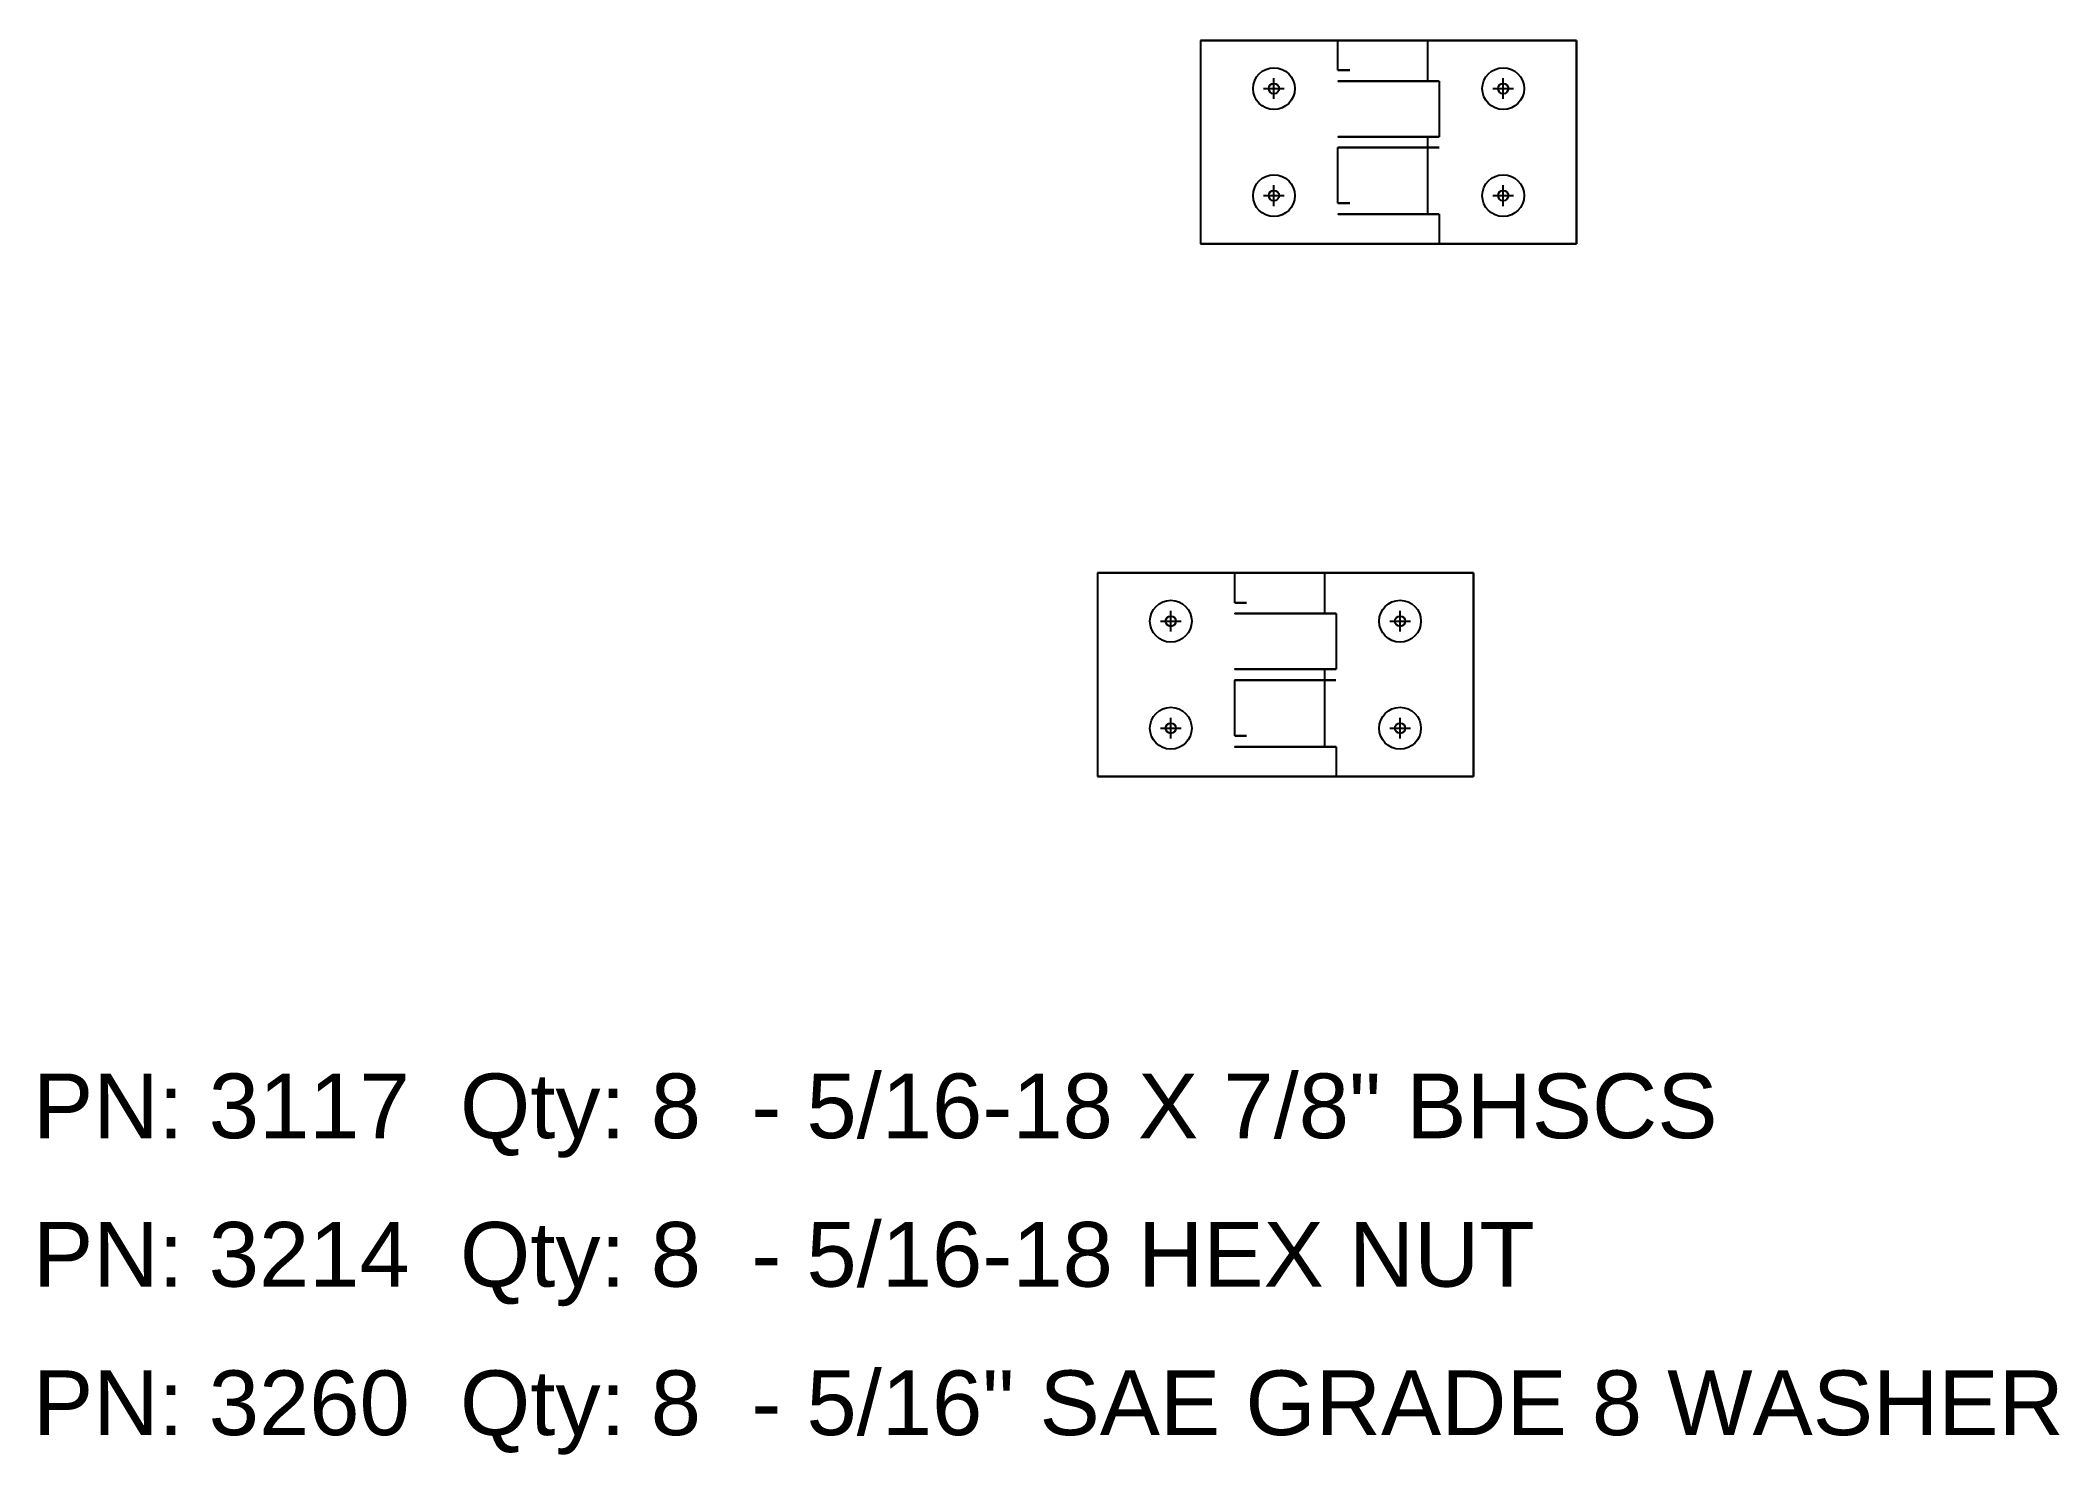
# Model space of a CAD drawing. Header units: inches. Extents: x -167 to 30, y -151 to 19.
# Drawn here: x -167.08 to -151.48, y -150.97 to -140.04 of the extents above.
import ezdxf

# ---------------------------------------------------------------- set-up
doc = ezdxf.new("R2010")
doc.units = ezdxf.units.IN
doc.header["$MEASUREMENT"] = 0
doc.header["$PDMODE"] = 34
doc.header["$PDSIZE"] = 0.08
doc.layers.add('AQME NonGraphical Parts', color=7, linetype='Continuous')
doc.styles.get("Standard").update_dxf_attribs({"font": 'arial.ttf'})

# ---------------------------------------------------------------- blocks, each defined once
blk = doc.blocks.new('AQME_4489_20220531001827-0')
at = {"extrusion": (0, -1, 0)}
for p, q in [((-0.567, 1.1995), (0.863, 1.1995)), ((-0.567, 1.1995, 0.315), (-0.567, 1.1995)), ((0.495, 1.1995, 0.565), (0.495, 1.1995, 0.315)), ((0.495, 0.3715, 0.565), (0.495, 0.3715, 0.315)), ((0.5866, -0.3725, 0.315), (-0.567, -0.3725, 0.315)), ((-0.567, -0.3725, 0.315), (-0.567, -0.3725)), ((-0.567, -0.3725), (0.863, -0.3725))]:
    blk.add_line(p, q, dxfattribs=at)
for p, q in [((0.495, 0.9695, 0.315), (0.495, 1.1995, 0.315)), ((0.495, -0.0585, 0.315), (0.495, 0.3715, 0.315))]:
    blk.add_line(p, q)
at = {"extrusion": (0, 1, 0)}
blk.add_line((0.863, 1.1995), (0.863, 1.1995, 0.1752), dxfattribs=at)
at = {"extrusion": (0, -1, 0)}
for centre, radius in [((0.886, 0.565, -1.1995), 0.3905), ((0.886, 0.565, -1.1995), 0.1563), ((0.886, 0.565, -0.3715), 0.3905), ((0.886, 0.565, 0.3725), 0.1563)]:
    blk.add_circle(centre, radius, dxfattribs=at)
at = {"color": 1}
for centre in [(0, 0.827), (0, 0)]:
    blk.add_circle(centre, 0.1615, dxfattribs=at)
at = {"color": 3}
for p in [(0, 0.827), (0, 0)]:
    blk.add_point(p, dxfattribs=at)
at = {"color": 2}
for p in [(0, 0.827, 0.315), (0, 0, 0.315)]:
    blk.add_point(p, dxfattribs=at)
for points, invisible_edges in [([(0.5854, 1.1995, 0.315), (-0.567, 1.1995, 0.315), (-0.567, -0.3725, 0.315), (0.5866, -0.3725, 0.315)], 8), ([(0.5866, 1.1995), (-0.567, 1.1995), (-0.567, 1.1995, 0.315), (0.5854, 1.1995, 0.315)], 8), ([(0.495, 1.1995, 0.565), (0.5054, 1.1995, 0.4754), (0.495, 1.1995, 0.4817), (0.495, 1.1995, 0.565)], 2), ([(0.5054, 1.1995, 0.4754), (0.5361, 1.1995, 0.3905), (0.495, 1.1995, 0.3983), (0.495, 1.1995, 0.4817)], 10), ([(0.5361, 1.1995, 0.3905), (0.5854, 1.1995, 0.315), (0.495, 1.1995, 0.315), (0.495, 1.1995, 0.3983)], 8), ([(0.7351, 1.1995, 0.6054), (0.7298, 1.1995, 0.565), (0.4955, 1.1995, 0.565), (0.5088, 1.1995, 0.6661)], 10), ([(0.7298, 1.1995, 0.565), (0.7351, 1.1995, 0.5246), (0.5088, 1.1995, 0.4639), (0.4955, 1.1995, 0.565)], 10), ([(0.7507, 1.1995, 0.6431), (0.7351, 1.1995, 0.6054), (0.5088, 1.1995, 0.6661), (0.5479, 1.1995, 0.7603)], 10), ([(0.7351, 1.1995, 0.5246), (0.7507, 1.1995, 0.4869), (0.5479, 1.1995, 0.3698), (0.5088, 1.1995, 0.4639)], 10), ([(0.7756, 1.1995, 0.6755), (0.7507, 1.1995, 0.6431), (0.5479, 1.1995, 0.7603), (0.6099, 1.1995, 0.8411)], 10), ([(0.7507, 1.1995, 0.4869), (0.7756, 1.1995, 0.4545), (0.6099, 1.1995, 0.2889), (0.5479, 1.1995, 0.3698)], 10), ([(0.5866, 1.1995, 0.315), (0.6232, 1.1995, 0.2766), (0.5866, 1.1995, 0.2164), (0.5866, 1.1995, 0.315)], 6), ([(0.6232, 1.1995, 0.2766), (0.6647, 1.1995, 0.2436), (0.5866, 1.1995, 0.1179), (0.5866, 1.1995, 0.2164)], 14), ([(0.6647, 1.1995, 0.2436), (0.7103, 1.1995, 0.2165), (0.5866, 1.1995), (0.5866, 1.1995, 0.1179)], 14), ([(0.7103, 1.1995, 0.2165), (0.7592, 1.1995, 0.1959), (0.6659, 1.1995), (0.5866, 1.1995)], 10), ([(0.8079, 1.1995, 0.7003), (0.7756, 1.1995, 0.6755), (0.6099, 1.1995, 0.8411), (0.6908, 1.1995, 0.9032)], 10), ([(0.7756, 1.1995, 0.4545), (0.8079, 1.1995, 0.4297), (0.6908, 1.1995, 0.2268), (0.6099, 1.1995, 0.2889)], 10), ([(0.7592, 1.1995, 0.1959), (0.8104, 1.1995, 0.182), (0.7644, 1.1995), (0.6659, 1.1995)], 10), ([(0.8456, 1.1995, 0.7159), (0.8079, 1.1995, 0.7003), (0.6908, 1.1995, 0.9032), (0.785, 1.1995, 0.9422)], 10), ([(0.8079, 1.1995, 0.4297), (0.8456, 1.1995, 0.4141), (0.785, 1.1995, 0.1878), (0.6908, 1.1995, 0.2268)], 10), ([(0.7351, 1.1995, 0.5246), (0.886, 1.1995, 0.565), (0.886, 1.1995, 0.565), (0.7298, 1.1995, 0.565)], 5), ([(0.7298, 1.1995, 0.565), (0.886, 1.1995, 0.565), (0.886, 1.1995, 0.565), (0.7351, 1.1995, 0.6054)], 5), ([(0.7507, 1.1995, 0.4869), (0.886, 1.1995, 0.565), (0.886, 1.1995, 0.565), (0.7351, 1.1995, 0.5246)], 5), ([(0.7351, 1.1995, 0.6054), (0.886, 1.1995, 0.565), (0.886, 1.1995, 0.565), (0.7507, 1.1995, 0.6431)], 5), ([(0.7756, 1.1995, 0.4545), (0.886, 1.1995, 0.565), (0.886, 1.1995, 0.565), (0.7507, 1.1995, 0.4869)], 5), ([(0.7507, 1.1995, 0.6431), (0.886, 1.1995, 0.565), (0.886, 1.1995, 0.565), (0.7756, 1.1995, 0.6755)], 5), ([(0.8104, 1.1995, 0.182), (0.863, 1.1995, 0.1752), (0.863, 1.1995), (0.7644, 1.1995)], 8), ([(0.8079, 1.1995, 0.4297), (0.886, 1.1995, 0.565), (0.886, 1.1995, 0.565), (0.7756, 1.1995, 0.4545)], 5), ([(0.7756, 1.1995, 0.6755), (0.886, 1.1995, 0.565), (0.886, 1.1995, 0.565), (0.8079, 1.1995, 0.7003)], 5), ([(0.886, 1.1995, 0.7213), (0.8456, 1.1995, 0.7159), (0.785, 1.1995, 0.9422), (0.886, 1.1995, 0.9555)], 10), ([(0.8456, 1.1995, 0.4141), (0.886, 1.1995, 0.4088), (0.886, 1.1995, 0.1745), (0.785, 1.1995, 0.1878)], 10), ([(0.8456, 1.1995, 0.4141), (0.886, 1.1995, 0.565), (0.886, 1.1995, 0.565), (0.8079, 1.1995, 0.4297)], 5), ([(0.8079, 1.1995, 0.7003), (0.886, 1.1995, 0.565), (0.886, 1.1995, 0.565), (0.8456, 1.1995, 0.7159)], 5), ([(0.886, 1.1995, 0.4088), (0.886, 1.1995, 0.565), (0.886, 1.1995, 0.565), (0.8456, 1.1995, 0.4141)], 5), ([(0.8456, 1.1995, 0.7159), (0.886, 1.1995, 0.565), (0.886, 1.1995, 0.565), (0.886, 1.1995, 0.7213)], 5), ([(1.0423, 1.1995, 0.565), (0.886, 1.1995, 0.565), (0.886, 1.1995, 0.565), (1.037, 1.1995, 0.5246)], 5), ([(1.037, 1.1995, 0.5246), (0.886, 1.1995, 0.565), (0.886, 1.1995, 0.565), (1.0214, 1.1995, 0.4869)], 5), ([(1.0214, 1.1995, 0.4869), (0.886, 1.1995, 0.565), (0.886, 1.1995, 0.565), (0.9965, 1.1995, 0.4545)], 5), ([(0.9965, 1.1995, 0.4545), (0.886, 1.1995, 0.565), (0.886, 1.1995, 0.565), (0.9642, 1.1995, 0.4297)], 5), ([(0.9642, 1.1995, 0.4297), (0.886, 1.1995, 0.565), (0.886, 1.1995, 0.565), (0.9265, 1.1995, 0.4141)], 5), ([(0.9265, 1.1995, 0.4141), (0.886, 1.1995, 0.565), (0.886, 1.1995, 0.565), (0.886, 1.1995, 0.4088)], 5), ([(0.886, 1.1995, 0.7213), (0.886, 1.1995, 0.565), (0.886, 1.1995, 0.565), (0.9265, 1.1995, 0.7159)], 5), ([(0.9265, 1.1995, 0.7159), (0.886, 1.1995, 0.565), (0.886, 1.1995, 0.565), (0.9642, 1.1995, 0.7003)], 5), ([(0.9642, 1.1995, 0.7003), (0.886, 1.1995, 0.565), (0.886, 1.1995, 0.565), (0.9965, 1.1995, 0.6755)], 5), ([(0.9965, 1.1995, 0.6755), (0.886, 1.1995, 0.565), (0.886, 1.1995, 0.565), (1.0214, 1.1995, 0.6431)], 5), ([(1.0214, 1.1995, 0.6431), (0.886, 1.1995, 0.565), (0.886, 1.1995, 0.565), (1.037, 1.1995, 0.6054)], 5), ([(1.037, 1.1995, 0.6054), (0.886, 1.1995, 0.565), (0.886, 1.1995, 0.565), (1.0423, 1.1995, 0.565)], 5), ([(0.9265, 1.1995, 0.7159), (0.886, 1.1995, 0.7213), (0.886, 1.1995, 0.9555), (0.9871, 1.1995, 0.9422)], 10), ([(0.886, 1.1995, 0.4088), (0.9265, 1.1995, 0.4141), (0.9871, 1.1995, 0.1878), (0.886, 1.1995, 0.1745)], 10), ([(0.9642, 1.1995, 0.7003), (0.9265, 1.1995, 0.7159), (0.9871, 1.1995, 0.9422), (1.0813, 1.1995, 0.9032)], 10), ([(0.9265, 1.1995, 0.4141), (0.9642, 1.1995, 0.4297), (1.0813, 1.1995, 0.2268), (0.9871, 1.1995, 0.1878)], 10), ([(0.9965, 1.1995, 0.6755), (0.9642, 1.1995, 0.7003), (1.0813, 1.1995, 0.9032), (1.1622, 1.1995, 0.8411)], 10), ([(0.9642, 1.1995, 0.4297), (0.9965, 1.1995, 0.4545), (1.1622, 1.1995, 0.2889), (1.0813, 1.1995, 0.2268)], 10), ([(1.0214, 1.1995, 0.6431), (0.9965, 1.1995, 0.6755), (1.1622, 1.1995, 0.8411), (1.2242, 1.1995, 0.7603)], 10), ([(0.9965, 1.1995, 0.4545), (1.0214, 1.1995, 0.4869), (1.2242, 1.1995, 0.3697), (1.1622, 1.1995, 0.2889)], 10), ([(1.037, 1.1995, 0.6054), (1.0214, 1.1995, 0.6431), (1.2242, 1.1995, 0.7603), (1.2632, 1.1995, 0.6661)], 10), ([(1.0214, 1.1995, 0.4869), (1.037, 1.1995, 0.5246), (1.2632, 1.1995, 0.4639), (1.2242, 1.1995, 0.3697)], 10), ([(1.0423, 1.1995, 0.565), (1.037, 1.1995, 0.6054), (1.2632, 1.1995, 0.6661), (1.2765, 1.1995, 0.565)], 10), ([(1.037, 1.1995, 0.5246), (1.0423, 1.1995, 0.565), (1.2765, 1.1995, 0.565), (1.2632, 1.1995, 0.4639)], 10), ([(0.495, 0.9695, 0.565), (0.5054, 0.9695, 0.4754), (0.495, 0.9695, 0.4817), (0.495, 0.9695, 0.565)], 2), ([(0.5054, 0.9695, 0.4754), (0.5361, 0.9695, 0.3905), (0.495, 0.9695, 0.3983), (0.495, 0.9695, 0.4817)], 10), ([(0.5361, 0.9695, 0.3905), (0.5854, 0.9695, 0.315), (0.495, 0.9695, 0.315), (0.495, 0.9695, 0.3983)], 8), ([(0.495, 0.3715, 0.565), (0.5054, 0.3715, 0.4754), (0.495, 0.3715, 0.4817), (0.495, 0.3715, 0.565)], 2), ([(0.5054, 0.3715, 0.4754), (0.5361, 0.3715, 0.3905), (0.495, 0.3715, 0.3983), (0.495, 0.3715, 0.4817)], 10), ([(0.5361, 0.3715, 0.3905), (0.5854, 0.3715, 0.315), (0.495, 0.3715, 0.315), (0.495, 0.3715, 0.3983)], 8), ([(0.495, -0.0585, 0.565), (0.5054, -0.0585, 0.4754), (0.495, -0.0585, 0.4817), (0.495, -0.0585, 0.565)], 2), ([(0.5054, -0.0585, 0.4754), (0.5361, -0.0585, 0.3905), (0.495, -0.0585, 0.3983), (0.495, -0.0585, 0.4817)], 10), ([(0.5361, -0.0585, 0.3905), (0.5854, -0.0585, 0.315), (0.495, -0.0585, 0.315), (0.495, -0.0585, 0.3983)], 8), ([(0.5866, -0.3725, 0.315), (-0.567, -0.3725, 0.315), (-0.567, -0.3725), (0.5866, -0.3725)], 8), ([(0.5866, -0.3725, 0.315), (0.6232, -0.3725, 0.2766), (0.5866, -0.3725, 0.2164), (0.5866, -0.3725, 0.315)], 6), ([(0.6232, -0.3725, 0.2766), (0.6647, -0.3725, 0.2436), (0.5866, -0.3725, 0.1179), (0.5866, -0.3725, 0.2164)], 14), ([(0.6647, -0.3725, 0.2436), (0.7103, -0.3725, 0.2165), (0.5866, -0.3725), (0.5866, -0.3725, 0.1179)], 14), ([(0.7103, -0.3725, 0.2165), (0.7592, -0.3725, 0.1959), (0.6659, -0.3725), (0.5866, -0.3725)], 10), ([(0.7592, -0.3725, 0.1959), (0.8104, -0.3725, 0.182), (0.7644, -0.3725), (0.6659, -0.3725)], 10), ([(0.8104, -0.3725, 0.182), (0.863, -0.3725, 0.1752), (0.863, -0.3725), (0.7644, -0.3725)], 8)]:
    blk.add_3dface(points, dxfattribs=dict(invisible_edges=invisible_edges))
blk = doc.blocks.new('AQME_4489_20220531001827-1')
at = {"extrusion": (0, -1, 0)}
for p, q in [((0.909, 1.1995), (2.339, 1.1995)), ((0.909, 1.1995), (0.909, 1.1995, 0.1751)), ((2.339, 1.1995, 0.315), (2.339, 1.1995)), ((1.277, 0.8855, 0.315), (1.277, 0.8855, 0.565)), ((2.339, -0.3725), (0.909, -0.3725)), ((0.909, -0.3725), (0.909, -0.3725, 0.1751)), ((1.277, -0.3725, 0.565), (1.277, -0.3725, 0.315)), ((1.277, -0.3725, 0.315), (2.339, -0.3725, 0.315)), ((2.339, -0.3725, 0.315), (2.339, -0.3725))]:
    blk.add_line(p, q, dxfattribs=at)
at = {"extrusion": (0, 1, 0)}
for p, q in [((0.909, 1.1995), (0.909, 1.1995, 0.1752)), ((1.1867, 0.8855, 0.315), (1.277, 0.8855, 0.315)), ((1.277, 0.8855, 0.315), (1.277, 0.8855, 0.565)), ((1.186, -0.1425, 0.315), (1.277, -0.1425, 0.315)), ((1.277, -0.1425, 0.315), (1.277, -0.1425, 0.565))]:
    blk.add_line(p, q, dxfattribs=at)
for p, q in [((2.339, 1.1995, 0.315), (1.1867, 1.1995, 0.315)), ((2.339, -0.3725, 0.315), (2.339, 1.1995, 0.315)), ((1.1867, 0.8855, 0.315), (1.277, 0.8855, 0.315)), ((1.277, 0.8855, 0.315), (1.277, 0.4555, 0.315)), ((1.277, 0.4555, 0.315), (1.1867, 0.4555, 0.315)), ((1.1867, -0.1425, 0.315), (1.277, -0.1425, 0.315)), ((1.277, -0.1425, 0.315), (1.277, -0.3725, 0.315)), ((1.277, -0.3725, 0.315), (2.339, -0.3725, 0.315))]:
    blk.add_line(p, q)
at = {"color": 1}
for centre in [(1.772, 0.827), (1.772, 0)]:
    blk.add_circle(centre, 0.1615, dxfattribs=at)
at = {"extrusion": (0, -1, 0)}
for centre, radius in [((0.886, 0.565, -0.8855), 0.3905), ((0.886, 0.565, -0.8855), 0.39), ((0.886, 0.565, -0.4555), 0.39), ((0.886, 0.565, -0.3715), 0.39), ((0.886, 0.565, 0.1425), 0.39), ((0.886, 0.565, 0.3725), 0.39), ((0.886, 0.565, 0.3725), 0.1563)]:
    blk.add_circle(centre, radius, dxfattribs=at)
at = {"extrusion": (0, 1, 0)}
for centre, start, end in [((-0.8855, 0.5649, 0.9695), 320.21877, 0.01988), ((-0.8865, 0.5648, 0.8855), 179.97348, 219.77258), ((-0.8855, 0.5649, -0.0585), 320.21877, 0.01988), ((-0.8865, 0.5656, -0.1425), 180.08793, 219.92166)]:
    blk.add_arc(centre, 0.3905, start, end, dxfattribs=at)
at = {"extrusion": (0, -1, 0)}
for start, end in [(219.8071, 266.54435), (273.30312, 0)]:
    blk.add_arc((0.8865, 0.565, 0.3725), 0.3905, start, end, dxfattribs=at)
at = {"color": 3}
for p in [(1.772, 0.827), (1.772, 0)]:
    blk.add_point(p, dxfattribs=at)
at = {"color": 2}
for p in [(1.772, 0.827, 0.315), (1.772, 0, 0.315)]:
    blk.add_point(p, dxfattribs=at)
for points, invisible_edges in [([(0.909, 1.1995, 0.1751), (1.0056, 1.1995, 0.1931), (1.0645, 1.1995), (0.909, 1.1995)], 10), ([(1.0056, 1.1995, 0.1931), (1.0946, 1.1995, 0.2346), (1.22, 1.1995), (1.0645, 1.1995)], 10), ([(1.1074, 1.1995, 0.2436), (1.0618, 1.1995, 0.2165), (1.1855, 1.1995), (1.1855, 1.1995, 0.1179)], 14), ([(1.1489, 1.1995, 0.2766), (1.1074, 1.1995, 0.2436), (1.1855, 1.1995, 0.1179), (1.1855, 1.1995, 0.2164)], 14), ([(1.1855, 1.1995, 0.315), (1.1489, 1.1995, 0.2766), (1.1855, 1.1995, 0.2164), (1.1855, 1.1995, 0.315)], 6), ([(1.1867, 1.1995, 0.315), (2.339, 1.1995, 0.315), (2.339, 1.1995), (1.1855, 1.1995)], 8), ([(1.1867, 1.1995, 0.315), (1.1867, 0.8855, 0.315), (1.277, 0.8855, 0.315), (1.277, 1.1995, 0.315)], 4), ([(1.277, 1.1995, 0.315), (2.339, 1.1995, 0.315), (2.339, -0.3725, 0.315), (1.277, -0.3725, 0.315)], 8), ([(1.236, 0.8855, 0.3905), (1.1867, 0.8855, 0.315), (1.277, 0.8855, 0.315), (1.277, 0.8855, 0.3983)], 8), ([(1.2667, 0.8855, 0.4754), (1.236, 0.8855, 0.3905), (1.277, 0.8855, 0.3983), (1.277, 0.8855, 0.4817)], 10), ([(1.277, 0.8855, 0.565), (1.2667, 0.8855, 0.4754), (1.277, 0.8855, 0.4817), (1.277, 0.8855, 0.565)], 2), ([(1.277, 0.4555, 0.315), (1.1867, 0.4555, 0.315), (1.1867, -0.1425, 0.315), (1.277, -0.1425, 0.315)], 8), ([(1.236, 0.4555, 0.3905), (1.1867, 0.4555, 0.315), (1.277, 0.4555, 0.315), (1.277, 0.4555, 0.3983)], 8), ([(1.2667, 0.4555, 0.4754), (1.236, 0.4555, 0.3905), (1.277, 0.4555, 0.3983), (1.277, 0.4555, 0.4817)], 10), ([(1.277, 0.4555, 0.565), (1.2667, 0.4555, 0.4754), (1.277, 0.4555, 0.4817), (1.277, 0.4555, 0.565)], 2), ([(1.2356, -0.1425, 0.3905), (1.186, -0.1425, 0.315), (1.277, -0.1425, 0.315), (1.277, -0.1425, 0.3983)], 8), ([(1.2665, -0.1425, 0.4753), (1.2356, -0.1425, 0.3905), (1.277, -0.1425, 0.3983), (1.277, -0.1425, 0.4817)], 10), ([(1.277, -0.1425, 0.565), (1.2665, -0.1425, 0.4753), (1.277, -0.1425, 0.4817), (1.277, -0.1425, 0.565)], 2), ([(0.7351, -0.3725, 0.6054), (0.7298, -0.3725, 0.565), (0.496, -0.3725, 0.565), (0.5093, -0.3725, 0.6661)], 10), ([(0.7298, -0.3725, 0.565), (0.7351, -0.3725, 0.5246), (0.5093, -0.3725, 0.4639), (0.496, -0.3725, 0.565)], 10), ([(0.7507, -0.3725, 0.6431), (0.7351, -0.3725, 0.6054), (0.5093, -0.3725, 0.6661), (0.5484, -0.3725, 0.7603)], 10), ([(0.7351, -0.3725, 0.5246), (0.7507, -0.3725, 0.4869), (0.5484, -0.3725, 0.3698), (0.5093, -0.3725, 0.4639)], 10), ([(0.7756, -0.3725, 0.6755), (0.7507, -0.3725, 0.6431), (0.5484, -0.3725, 0.7603), (0.6104, -0.3725, 0.8411)], 10), ([(0.7507, -0.3725, 0.4869), (0.7756, -0.3725, 0.4545), (0.6104, -0.3725, 0.2889), (0.5484, -0.3725, 0.3698)], 10), ([(0.8079, -0.3725, 0.7003), (0.7756, -0.3725, 0.6755), (0.6104, -0.3725, 0.8411), (0.6913, -0.3725, 0.9032)], 10), ([(0.7756, -0.3725, 0.4545), (0.8079, -0.3725, 0.4297), (0.6913, -0.3725, 0.2268), (0.6104, -0.3725, 0.2889)], 10), ([(0.8456, -0.3725, 0.7159), (0.8079, -0.3725, 0.7003), (0.6913, -0.3725, 0.9032), (0.7855, -0.3725, 0.9422)], 10), ([(0.8079, -0.3725, 0.4297), (0.8456, -0.3725, 0.4141), (0.7855, -0.3725, 0.1878), (0.6913, -0.3725, 0.2268)], 10), ([(0.7351, -0.3725, 0.5246), (0.886, -0.3725, 0.565), (0.886, -0.3725, 0.565), (0.7298, -0.3725, 0.565)], 5), ([(0.7298, -0.3725, 0.565), (0.886, -0.3725, 0.565), (0.886, -0.3725, 0.565), (0.7351, -0.3725, 0.6054)], 5), ([(0.7507, -0.3725, 0.4869), (0.886, -0.3725, 0.565), (0.886, -0.3725, 0.565), (0.7351, -0.3725, 0.5246)], 5), ([(0.7351, -0.3725, 0.6054), (0.886, -0.3725, 0.565), (0.886, -0.3725, 0.565), (0.7507, -0.3725, 0.6431)], 5), ([(0.7756, -0.3725, 0.4545), (0.886, -0.3725, 0.565), (0.886, -0.3725, 0.565), (0.7507, -0.3725, 0.4869)], 5), ([(0.7507, -0.3725, 0.6431), (0.886, -0.3725, 0.565), (0.886, -0.3725, 0.565), (0.7756, -0.3725, 0.6755)], 5), ([(0.8079, -0.3725, 0.4297), (0.886, -0.3725, 0.565), (0.886, -0.3725, 0.565), (0.7756, -0.3725, 0.4545)], 5), ([(0.7756, -0.3725, 0.6755), (0.886, -0.3725, 0.565), (0.886, -0.3725, 0.565), (0.8079, -0.3725, 0.7003)], 5), ([(0.886, -0.3725, 0.7213), (0.8456, -0.3725, 0.7159), (0.7855, -0.3725, 0.9422), (0.8865, -0.3725, 0.9555)], 10), ([(0.8456, -0.3725, 0.4141), (0.886, -0.3725, 0.4088), (0.8865, -0.3725, 0.1745), (0.7855, -0.3725, 0.1878)], 10), ([(0.8456, -0.3725, 0.4141), (0.886, -0.3725, 0.565), (0.886, -0.3725, 0.565), (0.8079, -0.3725, 0.4297)], 5), ([(0.8079, -0.3725, 0.7003), (0.886, -0.3725, 0.565), (0.886, -0.3725, 0.565), (0.8456, -0.3725, 0.7159)], 5), ([(0.886, -0.3725, 0.4088), (0.886, -0.3725, 0.565), (0.886, -0.3725, 0.565), (0.8456, -0.3725, 0.4141)], 5), ([(0.8456, -0.3725, 0.7159), (0.886, -0.3725, 0.565), (0.886, -0.3725, 0.565), (0.886, -0.3725, 0.7213)], 5), ([(0.9265, -0.3725, 0.7159), (0.886, -0.3725, 0.7213), (0.8865, -0.3725, 0.9555), (0.9876, -0.3725, 0.9422)], 10), ([(0.886, -0.3725, 0.4088), (0.9265, -0.3725, 0.4141), (0.9876, -0.3725, 0.1878), (0.8865, -0.3725, 0.1745)], 10), ([(1.0423, -0.3725, 0.565), (0.886, -0.3725, 0.565), (0.886, -0.3725, 0.565), (1.037, -0.3725, 0.5246)], 5), ([(1.037, -0.3725, 0.5246), (0.886, -0.3725, 0.565), (0.886, -0.3725, 0.565), (1.0214, -0.3725, 0.4869)], 5), ([(1.0214, -0.3725, 0.4869), (0.886, -0.3725, 0.565), (0.886, -0.3725, 0.565), (0.9965, -0.3725, 0.4545)], 5), ([(0.9965, -0.3725, 0.4545), (0.886, -0.3725, 0.565), (0.886, -0.3725, 0.565), (0.9642, -0.3725, 0.4297)], 5), ([(0.9642, -0.3725, 0.4297), (0.886, -0.3725, 0.565), (0.886, -0.3725, 0.565), (0.9265, -0.3725, 0.4141)], 5), ([(0.9265, -0.3725, 0.4141), (0.886, -0.3725, 0.565), (0.886, -0.3725, 0.565), (0.886, -0.3725, 0.4088)], 5), ([(0.886, -0.3725, 0.7213), (0.886, -0.3725, 0.565), (0.886, -0.3725, 0.565), (0.9265, -0.3725, 0.7159)], 5), ([(0.9265, -0.3725, 0.7159), (0.886, -0.3725, 0.565), (0.886, -0.3725, 0.565), (0.9642, -0.3725, 0.7003)], 5), ([(0.9642, -0.3725, 0.7003), (0.886, -0.3725, 0.565), (0.886, -0.3725, 0.565), (0.9965, -0.3725, 0.6755)], 5), ([(0.9965, -0.3725, 0.6755), (0.886, -0.3725, 0.565), (0.886, -0.3725, 0.565), (1.0214, -0.3725, 0.6431)], 5), ([(1.0214, -0.3725, 0.6431), (0.886, -0.3725, 0.565), (0.886, -0.3725, 0.565), (1.037, -0.3725, 0.6054)], 5), ([(1.037, -0.3725, 0.6054), (0.886, -0.3725, 0.565), (0.886, -0.3725, 0.565), (1.0423, -0.3725, 0.565)], 5), ([(0.909, -0.3725, 0.1751), (1.0056, -0.3725, 0.1931), (1.0645, -0.3725), (0.909, -0.3725)], 10), ([(0.9642, -0.3725, 0.7003), (0.9265, -0.3725, 0.7159), (0.9876, -0.3725, 0.9422), (1.0818, -0.3725, 0.9032)], 10), ([(0.9265, -0.3725, 0.4141), (0.9642, -0.3725, 0.4297), (1.0818, -0.3725, 0.2268), (0.9876, -0.3725, 0.1878)], 10), ([(0.9965, -0.3725, 0.6755), (0.9642, -0.3725, 0.7003), (1.0818, -0.3725, 0.9032), (1.1627, -0.3725, 0.8411)], 10), ([(0.9642, -0.3725, 0.4297), (0.9965, -0.3725, 0.4545), (1.1627, -0.3725, 0.2889), (1.0818, -0.3725, 0.2268)], 10), ([(1.0214, -0.3725, 0.6431), (0.9965, -0.3725, 0.6755), (1.1627, -0.3725, 0.8411), (1.2247, -0.3725, 0.7603)], 10), ([(0.9965, -0.3725, 0.4545), (1.0214, -0.3725, 0.4869), (1.2247, -0.3725, 0.3697), (1.1627, -0.3725, 0.2889)], 10), ([(1.0056, -0.3725, 0.1931), (1.0946, -0.3725, 0.2346), (1.22, -0.3725), (1.0645, -0.3725)], 10), ([(1.037, -0.3725, 0.6054), (1.0214, -0.3725, 0.6431), (1.2247, -0.3725, 0.7603), (1.2637, -0.3725, 0.6661)], 10), ([(1.0214, -0.3725, 0.4869), (1.037, -0.3725, 0.5246), (1.2637, -0.3725, 0.4639), (1.2247, -0.3725, 0.3697)], 10), ([(1.0423, -0.3725, 0.565), (1.037, -0.3725, 0.6054), (1.2637, -0.3725, 0.6661), (1.277, -0.3725, 0.565)], 10), ([(1.037, -0.3725, 0.5246), (1.0423, -0.3725, 0.565), (1.277, -0.3725, 0.565), (1.2637, -0.3725, 0.4639)], 10), ([(1.0946, -0.3725, 0.2346), (1.1705, -0.3725, 0.2969), (1.277, -0.3725), (1.22, -0.3725)], 10), ([(1.1705, -0.3725, 0.2969), (1.2284, -0.3725, 0.3763), (1.277, -0.3725, 0.254), (1.277, -0.3725)], 14), ([(1.2356, -0.3725, 0.3905), (1.186, -0.3725, 0.315), (1.277, -0.3725, 0.315), (1.277, -0.3725, 0.3983)], 10), ([(1.2284, -0.3725, 0.3763), (1.2647, -0.3725, 0.4676), (1.277, -0.3725, 0.4095), (1.277, -0.3725, 0.254)], 14), ([(1.2665, -0.3725, 0.4753), (1.2356, -0.3725, 0.3905), (1.277, -0.3725, 0.3983), (1.277, -0.3725, 0.4817)], 10), ([(1.2647, -0.3725, 0.4676), (1.277, -0.3725, 0.565), (1.277, -0.3725, 0.565), (1.277, -0.3725, 0.4095)], 8), ([(1.277, -0.3725, 0.565), (1.2665, -0.3725, 0.4753), (1.277, -0.3725, 0.4817), (1.277, -0.3725, 0.565)], 2), ([(1.277, -0.3725, 0.315), (2.339, -0.3725, 0.315), (2.339, -0.3725), (1.277, -0.3725)], 8)]:
    blk.add_3dface(points, dxfattribs=dict(invisible_edges=invisible_edges))
blk = doc.blocks.new('AQME_4489_20220531001827')
for name in ['AQME_4489_20220531001827-0', 'AQME_4489_20220531001827-1']:
    blk.add_blockref(name, (0, 0))
blk = doc.blocks.new('AQME_4489_20220531001836-0')
at = {"extrusion": (0, -1, 0)}
for p, q in [((-0.567, 1.1995), (0.863, 1.1995)), ((-0.567, 1.1995, 0.315), (-0.567, 1.1995)), ((0.495, 1.1995, 0.565), (0.495, 1.1995, 0.315)), ((0.495, 0.3715, 0.565), (0.495, 0.3715, 0.315)), ((0.5866, -0.3725, 0.315), (-0.567, -0.3725, 0.315)), ((-0.567, -0.3725, 0.315), (-0.567, -0.3725)), ((-0.567, -0.3725), (0.863, -0.3725))]:
    blk.add_line(p, q, dxfattribs=at)
for p, q in [((0.495, 0.9695, 0.315), (0.495, 1.1995, 0.315)), ((0.495, -0.0585, 0.315), (0.495, 0.3715, 0.315))]:
    blk.add_line(p, q)
at = {"extrusion": (0, 1, 0)}
blk.add_line((0.863, 1.1995), (0.863, 1.1995, 0.1752), dxfattribs=at)
at = {"extrusion": (0, -1, 0)}
for centre, radius in [((0.886, 0.565, -1.1995), 0.3905), ((0.886, 0.565, -1.1995), 0.1563), ((0.886, 0.565, -0.3715), 0.3905), ((0.886, 0.565, 0.3725), 0.1563)]:
    blk.add_circle(centre, radius, dxfattribs=at)
at = {"color": 1}
for centre in [(0, 0.827), (0, 0)]:
    blk.add_circle(centre, 0.1615, dxfattribs=at)
at = {"color": 3}
for p in [(0, 0.827), (0, 0)]:
    blk.add_point(p, dxfattribs=at)
at = {"color": 2}
for p in [(0, 0.827, 0.315), (0, 0, 0.315)]:
    blk.add_point(p, dxfattribs=at)
for points, invisible_edges in [([(0.5854, 1.1995, 0.315), (-0.567, 1.1995, 0.315), (-0.567, -0.3725, 0.315), (0.5866, -0.3725, 0.315)], 8), ([(0.5866, 1.1995), (-0.567, 1.1995), (-0.567, 1.1995, 0.315), (0.5854, 1.1995, 0.315)], 8), ([(0.495, 1.1995, 0.565), (0.5054, 1.1995, 0.4754), (0.495, 1.1995, 0.4817), (0.495, 1.1995, 0.565)], 2), ([(0.5054, 1.1995, 0.4754), (0.5361, 1.1995, 0.3905), (0.495, 1.1995, 0.3983), (0.495, 1.1995, 0.4817)], 10), ([(0.5361, 1.1995, 0.3905), (0.5854, 1.1995, 0.315), (0.495, 1.1995, 0.315), (0.495, 1.1995, 0.3983)], 8), ([(0.7351, 1.1995, 0.6054), (0.7298, 1.1995, 0.565), (0.4955, 1.1995, 0.565), (0.5088, 1.1995, 0.6661)], 10), ([(0.7298, 1.1995, 0.565), (0.7351, 1.1995, 0.5246), (0.5088, 1.1995, 0.4639), (0.4955, 1.1995, 0.565)], 10), ([(0.7507, 1.1995, 0.6431), (0.7351, 1.1995, 0.6054), (0.5088, 1.1995, 0.6661), (0.5479, 1.1995, 0.7603)], 10), ([(0.7351, 1.1995, 0.5246), (0.7507, 1.1995, 0.4869), (0.5479, 1.1995, 0.3698), (0.5088, 1.1995, 0.4639)], 10), ([(0.7756, 1.1995, 0.6755), (0.7507, 1.1995, 0.6431), (0.5479, 1.1995, 0.7603), (0.6099, 1.1995, 0.8411)], 10), ([(0.7507, 1.1995, 0.4869), (0.7756, 1.1995, 0.4545), (0.6099, 1.1995, 0.2889), (0.5479, 1.1995, 0.3698)], 10), ([(0.5866, 1.1995, 0.315), (0.6232, 1.1995, 0.2766), (0.5866, 1.1995, 0.2164), (0.5866, 1.1995, 0.315)], 6), ([(0.6232, 1.1995, 0.2766), (0.6647, 1.1995, 0.2436), (0.5866, 1.1995, 0.1179), (0.5866, 1.1995, 0.2164)], 14), ([(0.6647, 1.1995, 0.2436), (0.7103, 1.1995, 0.2165), (0.5866, 1.1995), (0.5866, 1.1995, 0.1179)], 14), ([(0.7103, 1.1995, 0.2165), (0.7592, 1.1995, 0.1959), (0.6659, 1.1995), (0.5866, 1.1995)], 10), ([(0.8079, 1.1995, 0.7003), (0.7756, 1.1995, 0.6755), (0.6099, 1.1995, 0.8411), (0.6908, 1.1995, 0.9032)], 10), ([(0.7756, 1.1995, 0.4545), (0.8079, 1.1995, 0.4297), (0.6908, 1.1995, 0.2268), (0.6099, 1.1995, 0.2889)], 10), ([(0.7592, 1.1995, 0.1959), (0.8104, 1.1995, 0.182), (0.7644, 1.1995), (0.6659, 1.1995)], 10), ([(0.8456, 1.1995, 0.7159), (0.8079, 1.1995, 0.7003), (0.6908, 1.1995, 0.9032), (0.785, 1.1995, 0.9422)], 10), ([(0.8079, 1.1995, 0.4297), (0.8456, 1.1995, 0.4141), (0.785, 1.1995, 0.1878), (0.6908, 1.1995, 0.2268)], 10), ([(0.7351, 1.1995, 0.5246), (0.886, 1.1995, 0.565), (0.886, 1.1995, 0.565), (0.7298, 1.1995, 0.565)], 5), ([(0.7298, 1.1995, 0.565), (0.886, 1.1995, 0.565), (0.886, 1.1995, 0.565), (0.7351, 1.1995, 0.6054)], 5), ([(0.7507, 1.1995, 0.4869), (0.886, 1.1995, 0.565), (0.886, 1.1995, 0.565), (0.7351, 1.1995, 0.5246)], 5), ([(0.7351, 1.1995, 0.6054), (0.886, 1.1995, 0.565), (0.886, 1.1995, 0.565), (0.7507, 1.1995, 0.6431)], 5), ([(0.7756, 1.1995, 0.4545), (0.886, 1.1995, 0.565), (0.886, 1.1995, 0.565), (0.7507, 1.1995, 0.4869)], 5), ([(0.7507, 1.1995, 0.6431), (0.886, 1.1995, 0.565), (0.886, 1.1995, 0.565), (0.7756, 1.1995, 0.6755)], 5), ([(0.8104, 1.1995, 0.182), (0.863, 1.1995, 0.1752), (0.863, 1.1995), (0.7644, 1.1995)], 8), ([(0.8079, 1.1995, 0.4297), (0.886, 1.1995, 0.565), (0.886, 1.1995, 0.565), (0.7756, 1.1995, 0.4545)], 5), ([(0.7756, 1.1995, 0.6755), (0.886, 1.1995, 0.565), (0.886, 1.1995, 0.565), (0.8079, 1.1995, 0.7003)], 5), ([(0.886, 1.1995, 0.7213), (0.8456, 1.1995, 0.7159), (0.785, 1.1995, 0.9422), (0.886, 1.1995, 0.9555)], 10), ([(0.8456, 1.1995, 0.4141), (0.886, 1.1995, 0.4088), (0.886, 1.1995, 0.1745), (0.785, 1.1995, 0.1878)], 10), ([(0.8456, 1.1995, 0.4141), (0.886, 1.1995, 0.565), (0.886, 1.1995, 0.565), (0.8079, 1.1995, 0.4297)], 5), ([(0.8079, 1.1995, 0.7003), (0.886, 1.1995, 0.565), (0.886, 1.1995, 0.565), (0.8456, 1.1995, 0.7159)], 5), ([(0.886, 1.1995, 0.4088), (0.886, 1.1995, 0.565), (0.886, 1.1995, 0.565), (0.8456, 1.1995, 0.4141)], 5), ([(0.8456, 1.1995, 0.7159), (0.886, 1.1995, 0.565), (0.886, 1.1995, 0.565), (0.886, 1.1995, 0.7213)], 5), ([(1.0423, 1.1995, 0.565), (0.886, 1.1995, 0.565), (0.886, 1.1995, 0.565), (1.037, 1.1995, 0.5246)], 5), ([(1.037, 1.1995, 0.5246), (0.886, 1.1995, 0.565), (0.886, 1.1995, 0.565), (1.0214, 1.1995, 0.4869)], 5), ([(1.0214, 1.1995, 0.4869), (0.886, 1.1995, 0.565), (0.886, 1.1995, 0.565), (0.9965, 1.1995, 0.4545)], 5), ([(0.9965, 1.1995, 0.4545), (0.886, 1.1995, 0.565), (0.886, 1.1995, 0.565), (0.9642, 1.1995, 0.4297)], 5), ([(0.9642, 1.1995, 0.4297), (0.886, 1.1995, 0.565), (0.886, 1.1995, 0.565), (0.9265, 1.1995, 0.4141)], 5), ([(0.9265, 1.1995, 0.4141), (0.886, 1.1995, 0.565), (0.886, 1.1995, 0.565), (0.886, 1.1995, 0.4088)], 5), ([(0.886, 1.1995, 0.7213), (0.886, 1.1995, 0.565), (0.886, 1.1995, 0.565), (0.9265, 1.1995, 0.7159)], 5), ([(0.9265, 1.1995, 0.7159), (0.886, 1.1995, 0.565), (0.886, 1.1995, 0.565), (0.9642, 1.1995, 0.7003)], 5), ([(0.9642, 1.1995, 0.7003), (0.886, 1.1995, 0.565), (0.886, 1.1995, 0.565), (0.9965, 1.1995, 0.6755)], 5), ([(0.9965, 1.1995, 0.6755), (0.886, 1.1995, 0.565), (0.886, 1.1995, 0.565), (1.0214, 1.1995, 0.6431)], 5), ([(1.0214, 1.1995, 0.6431), (0.886, 1.1995, 0.565), (0.886, 1.1995, 0.565), (1.037, 1.1995, 0.6054)], 5), ([(1.037, 1.1995, 0.6054), (0.886, 1.1995, 0.565), (0.886, 1.1995, 0.565), (1.0423, 1.1995, 0.565)], 5), ([(0.9265, 1.1995, 0.7159), (0.886, 1.1995, 0.7213), (0.886, 1.1995, 0.9555), (0.9871, 1.1995, 0.9422)], 10), ([(0.886, 1.1995, 0.4088), (0.9265, 1.1995, 0.4141), (0.9871, 1.1995, 0.1878), (0.886, 1.1995, 0.1745)], 10), ([(0.9642, 1.1995, 0.7003), (0.9265, 1.1995, 0.7159), (0.9871, 1.1995, 0.9422), (1.0813, 1.1995, 0.9032)], 10), ([(0.9265, 1.1995, 0.4141), (0.9642, 1.1995, 0.4297), (1.0813, 1.1995, 0.2268), (0.9871, 1.1995, 0.1878)], 10), ([(0.9965, 1.1995, 0.6755), (0.9642, 1.1995, 0.7003), (1.0813, 1.1995, 0.9032), (1.1622, 1.1995, 0.8411)], 10), ([(0.9642, 1.1995, 0.4297), (0.9965, 1.1995, 0.4545), (1.1622, 1.1995, 0.2889), (1.0813, 1.1995, 0.2268)], 10), ([(1.0214, 1.1995, 0.6431), (0.9965, 1.1995, 0.6755), (1.1622, 1.1995, 0.8411), (1.2242, 1.1995, 0.7603)], 10), ([(0.9965, 1.1995, 0.4545), (1.0214, 1.1995, 0.4869), (1.2242, 1.1995, 0.3697), (1.1622, 1.1995, 0.2889)], 10), ([(1.037, 1.1995, 0.6054), (1.0214, 1.1995, 0.6431), (1.2242, 1.1995, 0.7603), (1.2632, 1.1995, 0.6661)], 10), ([(1.0214, 1.1995, 0.4869), (1.037, 1.1995, 0.5246), (1.2632, 1.1995, 0.4639), (1.2242, 1.1995, 0.3697)], 10), ([(1.0423, 1.1995, 0.565), (1.037, 1.1995, 0.6054), (1.2632, 1.1995, 0.6661), (1.2765, 1.1995, 0.565)], 10), ([(1.037, 1.1995, 0.5246), (1.0423, 1.1995, 0.565), (1.2765, 1.1995, 0.565), (1.2632, 1.1995, 0.4639)], 10), ([(0.495, 0.9695, 0.565), (0.5054, 0.9695, 0.4754), (0.495, 0.9695, 0.4817), (0.495, 0.9695, 0.565)], 2), ([(0.5054, 0.9695, 0.4754), (0.5361, 0.9695, 0.3905), (0.495, 0.9695, 0.3983), (0.495, 0.9695, 0.4817)], 10), ([(0.5361, 0.9695, 0.3905), (0.5854, 0.9695, 0.315), (0.495, 0.9695, 0.315), (0.495, 0.9695, 0.3983)], 8), ([(0.495, 0.3715, 0.565), (0.5054, 0.3715, 0.4754), (0.495, 0.3715, 0.4817), (0.495, 0.3715, 0.565)], 2), ([(0.5054, 0.3715, 0.4754), (0.5361, 0.3715, 0.3905), (0.495, 0.3715, 0.3983), (0.495, 0.3715, 0.4817)], 10), ([(0.5361, 0.3715, 0.3905), (0.5854, 0.3715, 0.315), (0.495, 0.3715, 0.315), (0.495, 0.3715, 0.3983)], 8), ([(0.495, -0.0585, 0.565), (0.5054, -0.0585, 0.4754), (0.495, -0.0585, 0.4817), (0.495, -0.0585, 0.565)], 2), ([(0.5054, -0.0585, 0.4754), (0.5361, -0.0585, 0.3905), (0.495, -0.0585, 0.3983), (0.495, -0.0585, 0.4817)], 10), ([(0.5361, -0.0585, 0.3905), (0.5854, -0.0585, 0.315), (0.495, -0.0585, 0.315), (0.495, -0.0585, 0.3983)], 8), ([(0.5866, -0.3725, 0.315), (-0.567, -0.3725, 0.315), (-0.567, -0.3725), (0.5866, -0.3725)], 8), ([(0.5866, -0.3725, 0.315), (0.6232, -0.3725, 0.2766), (0.5866, -0.3725, 0.2164), (0.5866, -0.3725, 0.315)], 6), ([(0.6232, -0.3725, 0.2766), (0.6647, -0.3725, 0.2436), (0.5866, -0.3725, 0.1179), (0.5866, -0.3725, 0.2164)], 14), ([(0.6647, -0.3725, 0.2436), (0.7103, -0.3725, 0.2165), (0.5866, -0.3725), (0.5866, -0.3725, 0.1179)], 14), ([(0.7103, -0.3725, 0.2165), (0.7592, -0.3725, 0.1959), (0.6659, -0.3725), (0.5866, -0.3725)], 10), ([(0.7592, -0.3725, 0.1959), (0.8104, -0.3725, 0.182), (0.7644, -0.3725), (0.6659, -0.3725)], 10), ([(0.8104, -0.3725, 0.182), (0.863, -0.3725, 0.1752), (0.863, -0.3725), (0.7644, -0.3725)], 8)]:
    blk.add_3dface(points, dxfattribs=dict(invisible_edges=invisible_edges))
blk = doc.blocks.new('AQME_4489_20220531001836-1')
at = {"extrusion": (0, -1, 0)}
for p, q in [((0.909, 1.1995), (2.339, 1.1995)), ((0.909, 1.1995), (0.909, 1.1995, 0.1751)), ((2.339, 1.1995, 0.315), (2.339, 1.1995)), ((1.277, 0.8855, 0.315), (1.277, 0.8855, 0.565)), ((2.339, -0.3725), (0.909, -0.3725)), ((0.909, -0.3725), (0.909, -0.3725, 0.1751)), ((1.277, -0.3725, 0.565), (1.277, -0.3725, 0.315)), ((1.277, -0.3725, 0.315), (2.339, -0.3725, 0.315)), ((2.339, -0.3725, 0.315), (2.339, -0.3725))]:
    blk.add_line(p, q, dxfattribs=at)
at = {"extrusion": (0, 1, 0)}
for p, q in [((0.909, 1.1995), (0.909, 1.1995, 0.1752)), ((1.1867, 0.8855, 0.315), (1.277, 0.8855, 0.315)), ((1.277, 0.8855, 0.315), (1.277, 0.8855, 0.565)), ((1.186, -0.1425, 0.315), (1.277, -0.1425, 0.315)), ((1.277, -0.1425, 0.315), (1.277, -0.1425, 0.565))]:
    blk.add_line(p, q, dxfattribs=at)
for p, q in [((2.339, 1.1995, 0.315), (1.1867, 1.1995, 0.315)), ((2.339, -0.3725, 0.315), (2.339, 1.1995, 0.315)), ((1.1867, 0.8855, 0.315), (1.277, 0.8855, 0.315)), ((1.277, 0.8855, 0.315), (1.277, 0.4555, 0.315)), ((1.277, 0.4555, 0.315), (1.1867, 0.4555, 0.315)), ((1.1867, -0.1425, 0.315), (1.277, -0.1425, 0.315)), ((1.277, -0.1425, 0.315), (1.277, -0.3725, 0.315)), ((1.277, -0.3725, 0.315), (2.339, -0.3725, 0.315))]:
    blk.add_line(p, q)
at = {"color": 1}
for centre in [(1.772, 0.827), (1.772, 0)]:
    blk.add_circle(centre, 0.1615, dxfattribs=at)
at = {"extrusion": (0, -1, 0)}
for centre, radius in [((0.886, 0.565, -0.8855), 0.3905), ((0.886, 0.565, -0.8855), 0.39), ((0.886, 0.565, -0.4555), 0.39), ((0.886, 0.565, -0.3715), 0.39), ((0.886, 0.565, 0.1425), 0.39), ((0.886, 0.565, 0.3725), 0.39), ((0.886, 0.565, 0.3725), 0.1563)]:
    blk.add_circle(centre, radius, dxfattribs=at)
at = {"extrusion": (0, 1, 0)}
for centre, start, end in [((-0.8855, 0.5649, 0.9695), 320.21877, 0.01988), ((-0.8865, 0.5648, 0.8855), 179.97348, 219.77258), ((-0.8855, 0.5649, -0.0585), 320.21877, 0.01988), ((-0.8865, 0.5656, -0.1425), 180.08793, 219.92166)]:
    blk.add_arc(centre, 0.3905, start, end, dxfattribs=at)
at = {"extrusion": (0, -1, 0)}
for start, end in [(219.8071, 266.54435), (273.30312, 0)]:
    blk.add_arc((0.8865, 0.565, 0.3725), 0.3905, start, end, dxfattribs=at)
at = {"color": 3}
for p in [(1.772, 0.827), (1.772, 0)]:
    blk.add_point(p, dxfattribs=at)
at = {"color": 2}
for p in [(1.772, 0.827, 0.315), (1.772, 0, 0.315)]:
    blk.add_point(p, dxfattribs=at)
for points, invisible_edges in [([(0.909, 1.1995, 0.1751), (1.0056, 1.1995, 0.1931), (1.0645, 1.1995), (0.909, 1.1995)], 10), ([(1.0056, 1.1995, 0.1931), (1.0946, 1.1995, 0.2346), (1.22, 1.1995), (1.0645, 1.1995)], 10), ([(1.1074, 1.1995, 0.2436), (1.0618, 1.1995, 0.2165), (1.1855, 1.1995), (1.1855, 1.1995, 0.1179)], 14), ([(1.1489, 1.1995, 0.2766), (1.1074, 1.1995, 0.2436), (1.1855, 1.1995, 0.1179), (1.1855, 1.1995, 0.2164)], 14), ([(1.1855, 1.1995, 0.315), (1.1489, 1.1995, 0.2766), (1.1855, 1.1995, 0.2164), (1.1855, 1.1995, 0.315)], 6), ([(1.1867, 1.1995, 0.315), (2.339, 1.1995, 0.315), (2.339, 1.1995), (1.1855, 1.1995)], 8), ([(1.1867, 1.1995, 0.315), (1.1867, 0.8855, 0.315), (1.277, 0.8855, 0.315), (1.277, 1.1995, 0.315)], 4), ([(1.277, 1.1995, 0.315), (2.339, 1.1995, 0.315), (2.339, -0.3725, 0.315), (1.277, -0.3725, 0.315)], 8), ([(1.236, 0.8855, 0.3905), (1.1867, 0.8855, 0.315), (1.277, 0.8855, 0.315), (1.277, 0.8855, 0.3983)], 8), ([(1.2667, 0.8855, 0.4754), (1.236, 0.8855, 0.3905), (1.277, 0.8855, 0.3983), (1.277, 0.8855, 0.4817)], 10), ([(1.277, 0.8855, 0.565), (1.2667, 0.8855, 0.4754), (1.277, 0.8855, 0.4817), (1.277, 0.8855, 0.565)], 2), ([(1.277, 0.4555, 0.315), (1.1867, 0.4555, 0.315), (1.1867, -0.1425, 0.315), (1.277, -0.1425, 0.315)], 8), ([(1.236, 0.4555, 0.3905), (1.1867, 0.4555, 0.315), (1.277, 0.4555, 0.315), (1.277, 0.4555, 0.3983)], 8), ([(1.2667, 0.4555, 0.4754), (1.236, 0.4555, 0.3905), (1.277, 0.4555, 0.3983), (1.277, 0.4555, 0.4817)], 10), ([(1.277, 0.4555, 0.565), (1.2667, 0.4555, 0.4754), (1.277, 0.4555, 0.4817), (1.277, 0.4555, 0.565)], 2), ([(1.2356, -0.1425, 0.3905), (1.186, -0.1425, 0.315), (1.277, -0.1425, 0.315), (1.277, -0.1425, 0.3983)], 8), ([(1.2665, -0.1425, 0.4753), (1.2356, -0.1425, 0.3905), (1.277, -0.1425, 0.3983), (1.277, -0.1425, 0.4817)], 10), ([(1.277, -0.1425, 0.565), (1.2665, -0.1425, 0.4753), (1.277, -0.1425, 0.4817), (1.277, -0.1425, 0.565)], 2), ([(0.7351, -0.3725, 0.6054), (0.7298, -0.3725, 0.565), (0.496, -0.3725, 0.565), (0.5093, -0.3725, 0.6661)], 10), ([(0.7298, -0.3725, 0.565), (0.7351, -0.3725, 0.5246), (0.5093, -0.3725, 0.4639), (0.496, -0.3725, 0.565)], 10), ([(0.7507, -0.3725, 0.6431), (0.7351, -0.3725, 0.6054), (0.5093, -0.3725, 0.6661), (0.5484, -0.3725, 0.7603)], 10), ([(0.7351, -0.3725, 0.5246), (0.7507, -0.3725, 0.4869), (0.5484, -0.3725, 0.3698), (0.5093, -0.3725, 0.4639)], 10), ([(0.7756, -0.3725, 0.6755), (0.7507, -0.3725, 0.6431), (0.5484, -0.3725, 0.7603), (0.6104, -0.3725, 0.8411)], 10), ([(0.7507, -0.3725, 0.4869), (0.7756, -0.3725, 0.4545), (0.6104, -0.3725, 0.2889), (0.5484, -0.3725, 0.3698)], 10), ([(0.8079, -0.3725, 0.7003), (0.7756, -0.3725, 0.6755), (0.6104, -0.3725, 0.8411), (0.6913, -0.3725, 0.9032)], 10), ([(0.7756, -0.3725, 0.4545), (0.8079, -0.3725, 0.4297), (0.6913, -0.3725, 0.2268), (0.6104, -0.3725, 0.2889)], 10), ([(0.8456, -0.3725, 0.7159), (0.8079, -0.3725, 0.7003), (0.6913, -0.3725, 0.9032), (0.7855, -0.3725, 0.9422)], 10), ([(0.8079, -0.3725, 0.4297), (0.8456, -0.3725, 0.4141), (0.7855, -0.3725, 0.1878), (0.6913, -0.3725, 0.2268)], 10), ([(0.7351, -0.3725, 0.5246), (0.886, -0.3725, 0.565), (0.886, -0.3725, 0.565), (0.7298, -0.3725, 0.565)], 5), ([(0.7298, -0.3725, 0.565), (0.886, -0.3725, 0.565), (0.886, -0.3725, 0.565), (0.7351, -0.3725, 0.6054)], 5), ([(0.7507, -0.3725, 0.4869), (0.886, -0.3725, 0.565), (0.886, -0.3725, 0.565), (0.7351, -0.3725, 0.5246)], 5), ([(0.7351, -0.3725, 0.6054), (0.886, -0.3725, 0.565), (0.886, -0.3725, 0.565), (0.7507, -0.3725, 0.6431)], 5), ([(0.7756, -0.3725, 0.4545), (0.886, -0.3725, 0.565), (0.886, -0.3725, 0.565), (0.7507, -0.3725, 0.4869)], 5), ([(0.7507, -0.3725, 0.6431), (0.886, -0.3725, 0.565), (0.886, -0.3725, 0.565), (0.7756, -0.3725, 0.6755)], 5), ([(0.8079, -0.3725, 0.4297), (0.886, -0.3725, 0.565), (0.886, -0.3725, 0.565), (0.7756, -0.3725, 0.4545)], 5), ([(0.7756, -0.3725, 0.6755), (0.886, -0.3725, 0.565), (0.886, -0.3725, 0.565), (0.8079, -0.3725, 0.7003)], 5), ([(0.886, -0.3725, 0.7213), (0.8456, -0.3725, 0.7159), (0.7855, -0.3725, 0.9422), (0.8865, -0.3725, 0.9555)], 10), ([(0.8456, -0.3725, 0.4141), (0.886, -0.3725, 0.4088), (0.8865, -0.3725, 0.1745), (0.7855, -0.3725, 0.1878)], 10), ([(0.8456, -0.3725, 0.4141), (0.886, -0.3725, 0.565), (0.886, -0.3725, 0.565), (0.8079, -0.3725, 0.4297)], 5), ([(0.8079, -0.3725, 0.7003), (0.886, -0.3725, 0.565), (0.886, -0.3725, 0.565), (0.8456, -0.3725, 0.7159)], 5), ([(0.886, -0.3725, 0.4088), (0.886, -0.3725, 0.565), (0.886, -0.3725, 0.565), (0.8456, -0.3725, 0.4141)], 5), ([(0.8456, -0.3725, 0.7159), (0.886, -0.3725, 0.565), (0.886, -0.3725, 0.565), (0.886, -0.3725, 0.7213)], 5), ([(0.9265, -0.3725, 0.7159), (0.886, -0.3725, 0.7213), (0.8865, -0.3725, 0.9555), (0.9876, -0.3725, 0.9422)], 10), ([(0.886, -0.3725, 0.4088), (0.9265, -0.3725, 0.4141), (0.9876, -0.3725, 0.1878), (0.8865, -0.3725, 0.1745)], 10), ([(1.0423, -0.3725, 0.565), (0.886, -0.3725, 0.565), (0.886, -0.3725, 0.565), (1.037, -0.3725, 0.5246)], 5), ([(1.037, -0.3725, 0.5246), (0.886, -0.3725, 0.565), (0.886, -0.3725, 0.565), (1.0214, -0.3725, 0.4869)], 5), ([(1.0214, -0.3725, 0.4869), (0.886, -0.3725, 0.565), (0.886, -0.3725, 0.565), (0.9965, -0.3725, 0.4545)], 5), ([(0.9965, -0.3725, 0.4545), (0.886, -0.3725, 0.565), (0.886, -0.3725, 0.565), (0.9642, -0.3725, 0.4297)], 5), ([(0.9642, -0.3725, 0.4297), (0.886, -0.3725, 0.565), (0.886, -0.3725, 0.565), (0.9265, -0.3725, 0.4141)], 5), ([(0.9265, -0.3725, 0.4141), (0.886, -0.3725, 0.565), (0.886, -0.3725, 0.565), (0.886, -0.3725, 0.4088)], 5), ([(0.886, -0.3725, 0.7213), (0.886, -0.3725, 0.565), (0.886, -0.3725, 0.565), (0.9265, -0.3725, 0.7159)], 5), ([(0.9265, -0.3725, 0.7159), (0.886, -0.3725, 0.565), (0.886, -0.3725, 0.565), (0.9642, -0.3725, 0.7003)], 5), ([(0.9642, -0.3725, 0.7003), (0.886, -0.3725, 0.565), (0.886, -0.3725, 0.565), (0.9965, -0.3725, 0.6755)], 5), ([(0.9965, -0.3725, 0.6755), (0.886, -0.3725, 0.565), (0.886, -0.3725, 0.565), (1.0214, -0.3725, 0.6431)], 5), ([(1.0214, -0.3725, 0.6431), (0.886, -0.3725, 0.565), (0.886, -0.3725, 0.565), (1.037, -0.3725, 0.6054)], 5), ([(1.037, -0.3725, 0.6054), (0.886, -0.3725, 0.565), (0.886, -0.3725, 0.565), (1.0423, -0.3725, 0.565)], 5), ([(0.909, -0.3725, 0.1751), (1.0056, -0.3725, 0.1931), (1.0645, -0.3725), (0.909, -0.3725)], 10), ([(0.9642, -0.3725, 0.7003), (0.9265, -0.3725, 0.7159), (0.9876, -0.3725, 0.9422), (1.0818, -0.3725, 0.9032)], 10), ([(0.9265, -0.3725, 0.4141), (0.9642, -0.3725, 0.4297), (1.0818, -0.3725, 0.2268), (0.9876, -0.3725, 0.1878)], 10), ([(0.9965, -0.3725, 0.6755), (0.9642, -0.3725, 0.7003), (1.0818, -0.3725, 0.9032), (1.1627, -0.3725, 0.8411)], 10), ([(0.9642, -0.3725, 0.4297), (0.9965, -0.3725, 0.4545), (1.1627, -0.3725, 0.2889), (1.0818, -0.3725, 0.2268)], 10), ([(1.0214, -0.3725, 0.6431), (0.9965, -0.3725, 0.6755), (1.1627, -0.3725, 0.8411), (1.2247, -0.3725, 0.7603)], 10), ([(0.9965, -0.3725, 0.4545), (1.0214, -0.3725, 0.4869), (1.2247, -0.3725, 0.3697), (1.1627, -0.3725, 0.2889)], 10), ([(1.0056, -0.3725, 0.1931), (1.0946, -0.3725, 0.2346), (1.22, -0.3725), (1.0645, -0.3725)], 10), ([(1.037, -0.3725, 0.6054), (1.0214, -0.3725, 0.6431), (1.2247, -0.3725, 0.7603), (1.2637, -0.3725, 0.6661)], 10), ([(1.0214, -0.3725, 0.4869), (1.037, -0.3725, 0.5246), (1.2637, -0.3725, 0.4639), (1.2247, -0.3725, 0.3697)], 10), ([(1.0423, -0.3725, 0.565), (1.037, -0.3725, 0.6054), (1.2637, -0.3725, 0.6661), (1.277, -0.3725, 0.565)], 10), ([(1.037, -0.3725, 0.5246), (1.0423, -0.3725, 0.565), (1.277, -0.3725, 0.565), (1.2637, -0.3725, 0.4639)], 10), ([(1.0946, -0.3725, 0.2346), (1.1705, -0.3725, 0.2969), (1.277, -0.3725), (1.22, -0.3725)], 10), ([(1.1705, -0.3725, 0.2969), (1.2284, -0.3725, 0.3763), (1.277, -0.3725, 0.254), (1.277, -0.3725)], 14), ([(1.2356, -0.3725, 0.3905), (1.186, -0.3725, 0.315), (1.277, -0.3725, 0.315), (1.277, -0.3725, 0.3983)], 10), ([(1.2284, -0.3725, 0.3763), (1.2647, -0.3725, 0.4676), (1.277, -0.3725, 0.4095), (1.277, -0.3725, 0.254)], 14), ([(1.2665, -0.3725, 0.4753), (1.2356, -0.3725, 0.3905), (1.277, -0.3725, 0.3983), (1.277, -0.3725, 0.4817)], 10), ([(1.2647, -0.3725, 0.4676), (1.277, -0.3725, 0.565), (1.277, -0.3725, 0.565), (1.277, -0.3725, 0.4095)], 8), ([(1.277, -0.3725, 0.565), (1.2665, -0.3725, 0.4753), (1.277, -0.3725, 0.4817), (1.277, -0.3725, 0.565)], 2), ([(1.277, -0.3725, 0.315), (2.339, -0.3725, 0.315), (2.339, -0.3725), (1.277, -0.3725)], 8)]:
    blk.add_3dface(points, dxfattribs=dict(invisible_edges=invisible_edges))
blk = doc.blocks.new('AQME_4489_20220531001836')
for name in ['AQME_4489_20220531001836-0', 'AQME_4489_20220531001836-1']:
    blk.add_blockref(name, (0, 0))
blk = doc.blocks.new('AQME_3117_20220531001925')
blk.add_text('PN: 3117  Qty: 8  - 5/16-18 X 7/8" BHSCS', height=0.5).set_placement((0, 0))
blk = doc.blocks.new('AQME_3214_20220531001939')
blk.add_text('PN: 3214  Qty: 8  - 5/16-18 HEX NUT', height=0.5).set_placement((0, 0))
blk = doc.blocks.new('AQME_3260_20220531001948')
blk.add_text('PN: 3260  Qty: 8  - 5/16" SAE GRADE 8 WASHER', height=0.5).set_placement((0, 0))

msp = doc.modelspace()

# ---------------------------------------------------------------- block references
for name, p in [('AQME_4489_20220531001827', (-157.548, -141.244)), ('AQME_4489_20220531001836', (-158.345, -145.359))]:
    msp.add_blockref(name, p)
at = {"layer": 'AQME NonGraphical Parts'}
for name, p in [('AQME_3117_20220531001925', (-167.139, -148.527)), ('AQME_3214_20220531001939', (-167.139, -149.674)), ('AQME_3260_20220531001948', (-167.139, -150.821))]:
    msp.add_blockref(name, p, dxfattribs=at)

doc.saveas('drawing.dxf')
